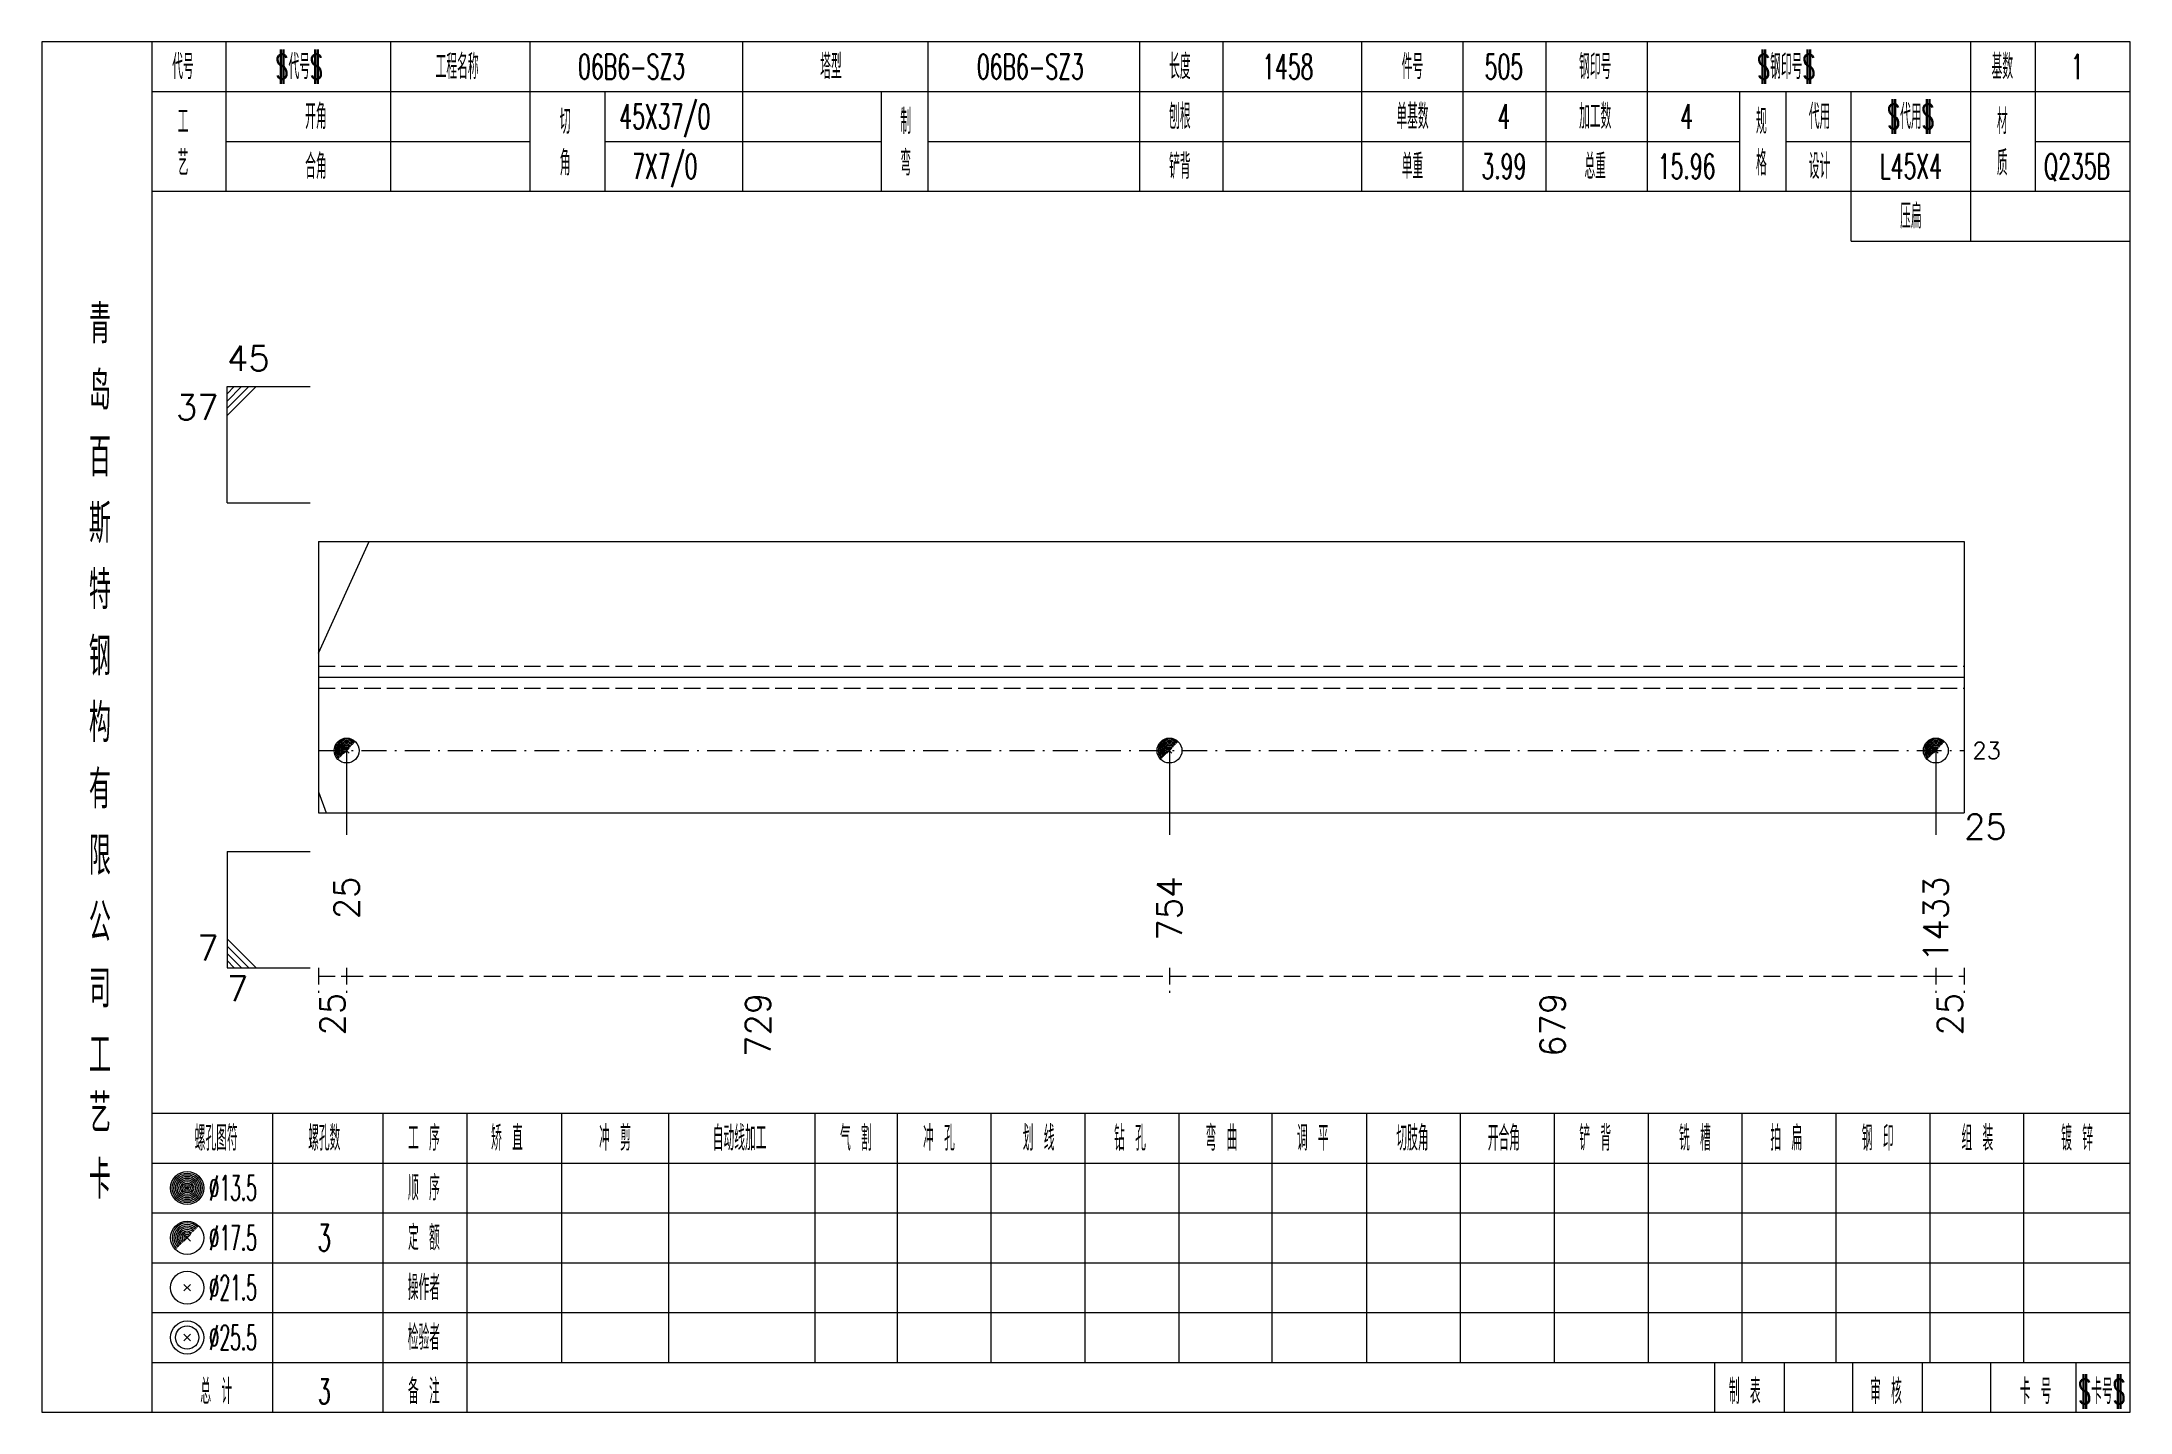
# Model space of a CAD drawing. Extents: x -533 to 8774, y 0 to 7979.
# Drawn here: x 2811.2 to 3062.6, y 4554.4 to 4719.4 of the extents above; entities that cross this region are included whole.
import ezdxf
from ezdxf.enums import TextEntityAlignment as Align

# ---------------------------------------------------------------- set-up
doc = ezdxf.new("R2010")
doc.units = 0
doc.header["$MEASUREMENT"] = 0
doc.linetypes.add('一点画线', pattern=[5.2, 3, -1, 0.2, -1])
doc.linetypes.add('虚线', pattern=[2.75, 2, -0.75])
doc.layers.get('0').update_dxf_attribs({"linetype": 'CONTINUOUS', "lineweight": 25})
for name, color, linetype, lineweight in [('1', 7, 'CONTINUOUS', 25), ('4', 7, 'CONTINUOUS', 25), ('5', 7, 'CONTINUOUS', 25)]:
    doc.layers.add(name, color=color, linetype=linetype, lineweight=lineweight)
doc.styles.get("Standard").update_dxf_attribs({"font": 'simplex.shx', "width": 0.7, "height": 3, "bigfont": 'gbhzfs.shx'})

msp = doc.modelspace()

# ---------------------------------------------------------------- texts
at = {"color": 7, "linetype": 'Continuous', "lineweight": 13}
msp.add_text('45', height=3, dxfattribs=at).set_placement((2833.5, 4678.85), align=Align.BOTTOM_LEFT)
msp.add_text('37', height=3, dxfattribs=at).set_placement((2832.5, 4676.85), align=Align.TOP_RIGHT)
msp.add_text('23', height=2, dxfattribs=at).set_placement((3043.6, 4634.02), align=Align.MIDDLE_LEFT)
msp.add_text('7', height=3, dxfattribs=at).set_placement((2832.5, 4607.85), align=Align.BOTTOM_RIGHT)
msp.add_text('7', height=3, dxfattribs=at).set_placement((2833.5, 4606.85), align=Align.TOP_LEFT)
at = {"color": 8, "linetype": 'Continuous', "lineweight": 9}
for s, p in [('25', (2846.2, 4604.85)), ('729', (2897.42, 4604.85)), ('679', (2993.08, 4604.85)), ('25', (3040.9, 4604.85))]:
    msp.add_text(s, height=3, rotation=90, dxfattribs=at).set_placement(p, align=Align.MIDDLE_RIGHT)
at = {"layer": '1', "color": 7, "linetype": 'Continuous', "lineweight": 13}
msp.add_text('25', height=3, dxfattribs=at).set_placement((3042.6, 4624.85), align=Align.MIDDLE_LEFT)
for s, p in [('25', (2847.9, 4618.85)), ('754', (2946.95, 4618.85)), ('1433', (3039.2, 4618.85))]:
    msp.add_text(s, height=3, rotation=90, dxfattribs=at).set_placement(p, align=Align.MIDDLE_RIGHT)
at = {"layer": '4', "color": 1, "linetype": 'Continuous', "lineweight": 13}
for s, height, width, p in [('代号', 3, 0.6, (2828.2, 4716.35)), ('$代号$', 3, 0.6, (2842.2, 4716.35)), ('工程名称', 3, 0.6, (2861.2, 4716.35)), ('06B6-SZ3', 3, 0.6, (2882.2, 4716.35)), ('塔型', 3, 0.6, (2906.2, 4716.35)), ('06B6-SZ3', 3, 0.6, (2930.2, 4716.35)), ('长度', 3, 0.6, (2948.2, 4716.35)), ('1458', 3, 0.6, (2961.2, 4716.35)), ('件号', 3, 0.6, (2976.2, 4716.35)), ('505', 3, 0.6, (2987.2, 4716.35)), ('钢印号', 3, 0.6, (2998.2, 4716.35)), ('$钢印号$', 3, 0.6, (3021.2, 4716.35)), ('基数', 3, 0.6, (3047.2, 4716.35)), ('1', 3, 0.6, (3056.2, 4716.35)), ('开角', 3, 0.6, (2844.2, 4710.35)), ('切', 3, 0.6, (2874.2, 4709.75)), ('45X37/0', 3, 0.6, (2886.2, 4710.35)), ('制', 3, 0.6, (2915.2, 4709.75)), ('刨根', 3, 0.6, (2948.2, 4710.35)), ('单基数', 3, 0.6, (2976.2, 4710.35)), ('4', 3, 0.6, (2987.2, 4710.35)), ('加工数', 3, 0.6, (2998.2, 4710.35)), ('4', 3, 0.6, (3009.2, 4710.35)), ('规', 3, 0.6, (3018.2, 4709.75)), ('代用', 3, 0.6, (3025.2, 4710.35)), ('$代用$', 3, 0.6, (3036.2, 4710.35)), ('材', 3, 0.6, (3047.2, 4709.75)), ('工', 3, 0.6, (2828.2, 4709.75)), ('艺', 3, 0.6, (2828.2, 4704.75)), ('角', 3, 0.6, (2874.2, 4704.75)), ('7X7/0', 3, 0.6, (2886.2, 4704.35)), ('弯', 3, 0.6, (2915.2, 4704.75)), ('格', 3, 0.6, (3018.2, 4704.75)), ('质', 3, 0.6, (3047.2, 4704.75)), ('合角', 3, 0.6, (2844.2, 4704.35)), ('铲背', 3, 0.6, (2948.2, 4704.35)), ('单重', 3, 0.6, (2976.2, 4704.35)), ('3.99', 3, 0.6, (2987.2, 4704.35)), ('总重', 3, 0.6, (2998.2, 4704.35)), ('15.96', 3, 0.6, (3009.2, 4704.35)), ('设计', 3, 0.6, (3025.2, 4704.35)), ('L45X4', 3, 0.6, (3036.2, 4704.35)), ('Q235B', 3, 0.6, (3056.2, 4704.35)), ('压扁', 3, 0.6, (3036.2, 4698.35)), ('青', 4.6, 0.8, (2818.2, 4685.35)), ('岛', 4.6, 0.8, (2818.2, 4677.35)), ('百', 4.6, 0.8, (2818.2, 4669.35)), ('斯', 4.6, 0.8, (2818.2, 4661.35)), ('特', 4.6, 0.8, (2818.2, 4653.35)), ('钢', 4.6, 0.8, (2818.2, 4645.35)), ('构', 4.6, 0.8, (2818.2, 4637.35)), ('有', 4.6, 0.8, (2818.2, 4629.35)), ('限', 4.6, 0.8, (2818.2, 4621.35)), ('公', 4.6, 0.8, (2818.2, 4613.35)), ('司', 4.6, 0.8, (2818.2, 4605.35)), ('工', 4.6, 0.8, (2818.2, 4597.35)), ('艺', 4.6, 0.8, (2818.2, 4590.35)), ('螺孔图符', 3, 0.6, (2832.2, 4587.35)), ('螺孔数', 3, 0.6, (2845.2, 4587.35)), ('工 序', 3, 0.6, (2857.2, 4587.35)), ('矫 直', 3, 0.6, (2867.2, 4587.35)), ('冲 剪', 3, 0.6, (2880.2, 4587.35)), ('自动线加工', 3, 0.6, (2895.2, 4587.35)), ('气 割', 3, 0.6, (2909.2, 4587.35)), ('冲 孔', 3, 0.6, (2919.2, 4587.35)), ('划 线', 3, 0.6, (2931.2, 4587.35)), ('钻 孔', 3, 0.6, (2942.2, 4587.35)), ('弯 曲', 3, 0.6, (2953.2, 4587.35)), ('调 平', 3, 0.6, (2964.2, 4587.35)), ('切肢角', 3, 0.6, (2976.2, 4587.35)), ('开合角', 3, 0.6, (2987.2, 4587.35)), ('铲 背', 3, 0.6, (2998.2, 4587.35)), ('铣 槽', 3, 0.6, (3010.2, 4587.35)), ('拍 扁', 3, 0.6, (3021.2, 4587.35)), ('钢 印', 3, 0.6, (3032.2, 4587.35)), ('组 装', 3, 0.6, (3044.2, 4587.35)), ('镀 锌', 3, 0.6, (3056.2, 4587.35)), ('卡', 4.6, 0.8, (2818.2, 4582.35)), ('顺 序', 3, 0.6, (2857.2, 4581.35)), ('%%C13.5', 3, 0.5, (2834.2, 4581.35)), ('%%C17.5', 3, 0.5, (2834.2, 4575.35)), ('3', 3.2, 0.6, (2845.2, 4575.35)), ('定 额', 3, 0.6, (2857.2, 4575.35)), ('%%C21.5', 3, 0.5, (2834.2, 4569.35)), ('操作者', 3, 0.6, (2857.2, 4569.35)), ('%%C25.5', 3, 0.5, (2834.2, 4563.35)), ('检验者', 3, 0.6, (2857.2, 4563.35)), ('总 计', 3, 0.6, (2832.2, 4556.85)), ('3', 3, 0.6, (2845.2, 4556.85)), ('备 注', 3, 0.6, (2857.2, 4556.85)), ('制 表', 3, 0.6, (3016.2, 4556.85)), ('审 核', 3, 0.6, (3033.2, 4556.85)), ('卡 号', 3, 0.6, (3051.2, 4556.85)), ('$卡号$', 3, 0.6, (3059.2, 4556.85))]:
    msp.add_text(s, height=height, dxfattribs=dict(at, width=width)).set_placement(p, align=Align.MIDDLE_CENTER)

# ---------------------------------------------------------------- blocks, each defined once
blk = doc.blocks.new('孔17.5')
at = {"layer": '5', "color": 7, "linetype": 'Continuous', "lineweight": 0}
for p, q in [((-0.2, -0.2), (0.2, 0.2)), ((-0.2, 0.2), (0.2, -0.2))]:
    blk.add_line(p, q, dxfattribs=at)
at = {"layer": '5', "color": 7, "linetype": 'Continuous', "lineweight": 13}
blk.add_circle((0, 0), 1, dxfattribs=at)
for radius in [0.9, 0.8, 0.7, 0.6, 0.5, 0.4, 0.3, 0.2, 0.1]:
    blk.add_arc((0, 0), radius, 45, 225, dxfattribs=at)

# ---------------------------------------------------------------- linework, layer by layer
at = {"color": 7, "linetype": 'Continuous', "lineweight": 13}
for p, q in [((2833.5, 4677.85), (2843.5, 4677.85)), ((2833.5, 4663.85), (2833.5, 4677.85)), ((2834.38, 4677.85), (2833.5, 4676.98)), ((2835.25, 4677.85), (2833.5, 4676.1)), ((2836.13, 4677.85), (2833.5, 4675.23)), ((2837, 4677.85), (2833.5, 4674.35)), ((2833.5, 4663.85), (2843.5, 4663.85)), ((2844.5, 4645.76), (2850.61, 4659.19)), ((2847.9, 4634.02), (2847.9, 4623.85)), ((2946.95, 4634.02), (2946.95, 4623.85)), ((3039.2, 4634.02), (3039.2, 4623.85)), ((2844.5, 4629.06), (2845.45, 4626.52)), ((2833.5, 4621.85), (2843.5, 4621.85)), ((2833.5, 4621.85), (2833.5, 4607.85)), ((2837, 4607.85), (2833.5, 4611.35)), ((2836.13, 4607.85), (2833.5, 4610.48)), ((2835.25, 4607.85), (2833.5, 4609.6)), ((2834.38, 4607.85), (2833.5, 4608.73)), ((2833.5, 4607.85), (2843.5, 4607.85))]:
    msp.add_line(p, q, dxfattribs=at)
at = {"color": 7, "linetype": 'Continuous', "lineweight": 18}
for p, q in [((2844.5, 4659.19), (2844.5, 4626.52)), ((2844.5, 4659.19), (3042.6, 4659.19)), ((3042.6, 4659.19), (3042.6, 4626.52)), ((2844.5, 4642.85), (3042.6, 4642.85))]:
    msp.add_line(p, q, dxfattribs=at)
at = {"color": 1, "linetype": '虚线', "lineweight": 18}
for p, q in [((2844.5, 4644.19), (3042.6, 4644.19)), ((2844.5, 4641.52), (3042.6, 4641.52))]:
    msp.add_line(p, q, dxfattribs=at)
at = {"color": 3, "linetype": '一点画线', "lineweight": 13}
msp.add_line((2844.5, 4634.02), (3042.6, 4634.02), dxfattribs=at)
at = {"color": 8, "linetype": '虚线', "lineweight": 9}
for p, q in [((2844.5, 4607.85), (2844.5, 4604.85)), ((2844.5, 4606.85), (2847.9, 4606.85)), ((2847.9, 4607.85), (2847.9, 4604.85)), ((2847.9, 4607.85), (2847.9, 4604.85)), ((2847.9, 4606.85), (2946.95, 4606.85)), ((2946.95, 4607.85), (2946.95, 4604.85)), ((2946.95, 4607.85), (2946.95, 4604.85)), ((2946.95, 4606.85), (3039.2, 4606.85)), ((3039.2, 4607.85), (3039.2, 4604.85)), ((3039.2, 4607.85), (3039.2, 4604.85)), ((3039.2, 4606.85), (3042.6, 4606.85)), ((3042.6, 4607.85), (3042.6, 4604.85))]:
    msp.add_line(p, q, dxfattribs=at)
at = {"layer": '1', "color": 7, "linetype": 'Continuous', "lineweight": 18}
msp.add_line((2844.5, 4626.52), (3042.6, 4626.52), dxfattribs=at)
at = {"layer": '4', "color": 1, "linetype": 'Continuous', "lineweight": 18}
for p, q in [((2824.5, 4554.35), (2824.5, 4719.35)), ((2833.4, 4701.35), (2833.4, 4719.35)), ((2853.2, 4701.35), (2853.2, 4719.35)), ((2870, 4701.35), (2870, 4719.35)), ((2895.6, 4701.35), (2895.6, 4719.35)), ((2917.9, 4701.35), (2917.9, 4719.35)), ((2943.4, 4701.35), (2943.4, 4719.35)), ((2953.4, 4701.35), (2953.4, 4719.35)), ((2970.1, 4701.35), (2970.1, 4719.35)), ((2982.3, 4701.35), (2982.3, 4719.35)), ((2992.3, 4701.35), (2992.3, 4719.35)), ((3004.5, 4701.35), (3004.5, 4719.35)), ((3043.4, 4695.35), (3043.4, 4719.35)), ((3051.2, 4701.35), (3051.2, 4719.35)), ((2824.5, 4713.35), (3062.6, 4713.35)), ((2879, 4701.35), (2879, 4713.35)), ((2912.3, 4701.35), (2912.3, 4713.35)), ((3015.6, 4701.35), (3015.6, 4713.35)), ((3021.2, 4701.35), (3021.2, 4713.35)), ((3029, 4695.35), (3029, 4713.35)), ((2833.4, 4707.35), (2870, 4707.35)), ((2879, 4707.35), (2912.3, 4707.35)), ((2917.9, 4707.35), (3015.6, 4707.35)), ((3021.2, 4707.35), (3043.4, 4707.35)), ((3051.2, 4707.35), (3062.6, 4707.35)), ((2824.5, 4701.35), (3062.6, 4701.35)), ((3029, 4695.35), (3062.6, 4695.35)), ((2824.5, 4590.35), (3062.6, 4590.35)), ((2839, 4554.35), (2839, 4590.35)), ((2852.3, 4554.35), (2852.3, 4590.35)), ((2862.4, 4554.35), (2862.4, 4590.35)), ((2873.8, 4560.35), (2873.8, 4590.35)), ((2886.7, 4560.35), (2886.7, 4590.35)), ((2904.3, 4560.35), (2904.3, 4590.35)), ((2914.2, 4560.35), (2914.2, 4590.35)), ((2925.5, 4560.35), (2925.5, 4590.35)), ((2936.8, 4560.35), (2936.8, 4590.35)), ((2948.1, 4560.35), (2948.1, 4590.35)), ((2959.3, 4560.35), (2959.3, 4590.35)), ((2970.7, 4560.35), (2970.7, 4590.35)), ((2982, 4560.35), (2982, 4590.35)), ((2993.3, 4560.35), (2993.3, 4590.35)), ((3004.6, 4560.35), (3004.6, 4590.35)), ((3015.9, 4560.35), (3015.9, 4590.35)), ((3027.2, 4560.35), (3027.2, 4590.35)), ((3038.5, 4560.35), (3038.5, 4590.35)), ((3049.8, 4560.35), (3049.8, 4590.35)), ((2824.5, 4584.35), (3062.6, 4584.35)), ((2824.5, 4578.35), (3062.6, 4578.35)), ((2824.5, 4572.35), (3062.6, 4572.35)), ((2824.5, 4566.35), (3062.6, 4566.35)), ((2824.5, 4560.35), (3062.6, 4560.35)), ((3012.6, 4554.35), (3012.6, 4560.35)), ((3021, 4554.35), (3021, 4560.35)), ((3029.2, 4554.35), (3029.2, 4560.35)), ((3037.6, 4554.35), (3037.6, 4560.35)), ((3045.8, 4554.35), (3045.8, 4560.35)), ((3056.1, 4554.35), (3056.1, 4560.35))]:
    msp.add_line(p, q, dxfattribs=at)
at = {"layer": '4', "color": 7, "linetype": 'Continuous', "lineweight": 13}
for p, q in [((2828.5, 4581.15), (2828.9, 4581.55)), ((2828.9, 4581.15), (2828.5, 4581.55)), ((2828.3, 4568.95), (2829.1, 4569.75)), ((2829.1, 4568.95), (2828.3, 4569.75)), ((2828.3, 4562.95), (2829.1, 4563.75)), ((2829.1, 4562.95), (2828.3, 4563.75))]:
    msp.add_line(p, q, dxfattribs=at)
at = {"layer": '4', "color": 7, "linetype": 'Continuous', "lineweight": 0}
for p, q in [((2828.3, 4574.95), (2829.1, 4575.75)), ((2828.3, 4575.75), (2829.1, 4574.95))]:
    msp.add_line(p, q, dxfattribs=at)
at = {"layer": '4', "color": 1, "linetype": 'Continuous', "lineweight": 18}
msp.add_lwpolyline([(2811.2, 4719.35), (2811.2, 4554.35), (3062.6, 4554.35), (3062.6, 4719.35)], close=True, dxfattribs=at)
at = {"layer": '4', "color": 7, "linetype": 'Continuous', "lineweight": 13}
for centre, radius in [((2828.7, 4581.35), 2), ((2828.7, 4581.35), 1.8), ((2828.7, 4581.35), 1.6), ((2828.7, 4581.35), 1.4), ((2828.7, 4581.35), 1.2), ((2828.7, 4581.35), 1), ((2828.7, 4581.35), 0.8), ((2828.7, 4581.35), 0.6), ((2828.7, 4581.35), 0.4), ((2828.7, 4581.35), 0.2), ((2828.7, 4575.35), 2), ((2828.7, 4569.35), 2), ((2828.7, 4563.35), 2), ((2828.7, 4563.35), 1.4)]:
    msp.add_circle(centre, radius, dxfattribs=at)
for radius in [1.8, 1.6, 1.4, 1.2, 1, 0.8, 0.6, 0.4, 0.2]:
    msp.add_arc((2828.7, 4575.35), radius, 45, 225, dxfattribs=at)

# ---------------------------------------------------------------- block references
at = {"layer": '1', "color": 7, "linetype": 'Continuous', "lineweight": 13, "xscale": 1.5, "yscale": 1.5, "zscale": 1.5}
for p in [(2847.9, 4634.02), (2946.95, 4634.02), (3039.2, 4634.02)]:
    msp.add_blockref('孔17.5', p, dxfattribs=at)

msp.set_redraw_order([(e.dxf.handle, doc.entitydb.next_handle()) for e in msp.query("TEXT MTEXT ATTDEF DIMENSION ARC_DIMENSION")])  # texts and dimensions are drawn at this point

doc.saveas('drawing.dxf')
